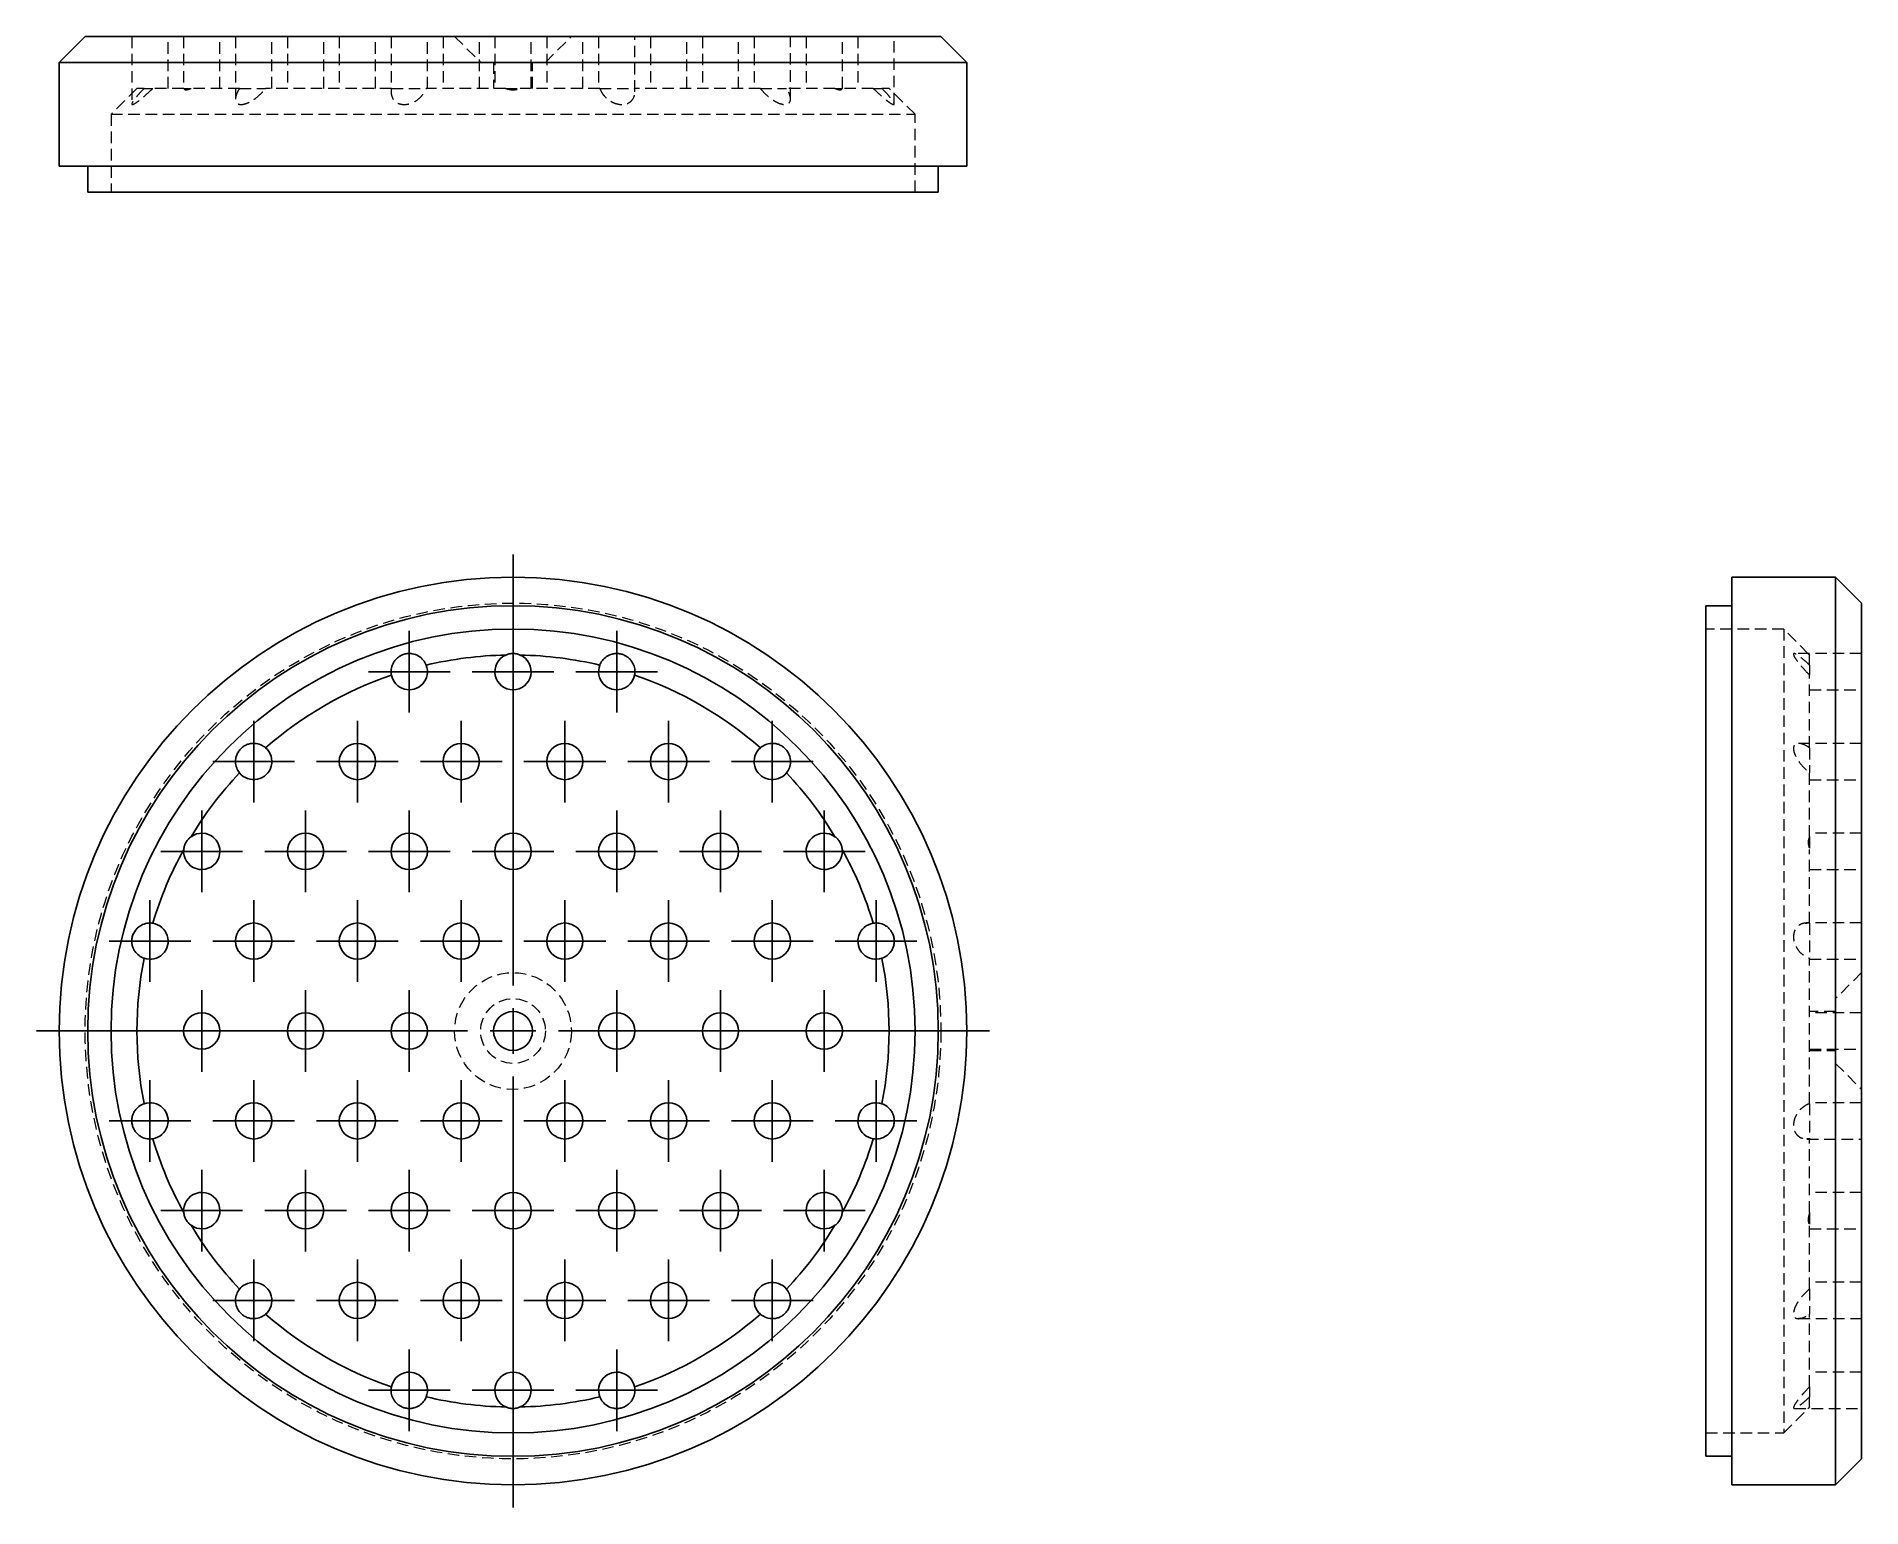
# Model space of a CAD drawing. Header units: millimetres. Extents: x 30 to 232, y 4 to 167.
import ezdxf

# ---------------------------------------------------------------- set-up
doc = ezdxf.new("R2010")
doc.units = ezdxf.units.MM
doc.linetypes.add('HIDDEN', pattern=[1.905, 1.27, -0.635])
doc.layers.add('10', color=7, linetype='Continuous')

# ---------------------------------------------------------------- blocks, each defined once
blk = doc.blocks.new('SW_CENTERMARKSYMBOL_0')
at = {"layer": '10', "color": 0}
for p, q in [((0, 5), (0, 52.5)), ((0, 0), (0, 2.5)), ((-5, 0), (-52.5, 0)), ((0, 0), (-2.5, 0)), ((0, 0), (0, -2.5)), ((0, 0), (2.5, 0)), ((5, 0), (52.5, 0)), ((0, -5), (0, -52.5))]:
    blk.add_line(p, q, dxfattribs=at)
blk = doc.blocks.new('SW_CENTERMARKSYMBOL_1')
at = {"layer": '10', "color": 0}
for p, q in [((0, 2.5), (0, 4.5)), ((0, 0), (0, 2.5)), ((-2.5, 0), (-4.5, 0)), ((0, 0), (-2.5, 0)), ((0, 0), (0, -2.5)), ((0, 0), (2.5, 0)), ((2.5, 0), (4.5, 0)), ((0, -2.5), (0, -4.5))]:
    blk.add_line(p, q, dxfattribs=at)
blk = doc.blocks.new('SW_CENTERMARKSYMBOL_2')
at = {"layer": '10', "color": 0}
for p, q in [((0, 2.5), (0, 4.5)), ((0, 0), (0, 2.5)), ((-2.5, 0), (-4.5, 0)), ((0, 0), (-2.5, 0)), ((0, 0), (0, -2.5)), ((0, 0), (2.5, 0)), ((2.5, 0), (4.5, 0)), ((0, -2.5), (0, -4.5))]:
    blk.add_line(p, q, dxfattribs=at)
blk = doc.blocks.new('SW_CENTERMARKSYMBOL_3')
at = {"layer": '10', "color": 0}
for p, q in [((0, 2.5), (0, 4.5)), ((0, 0), (0, 2.5)), ((-2.5, 0), (-4.5, 0)), ((0, 0), (-2.5, 0)), ((0, 0), (0, -2.5)), ((0, 0), (2.5, 0)), ((2.5, 0), (4.5, 0)), ((0, -2.5), (0, -4.5))]:
    blk.add_line(p, q, dxfattribs=at)
blk = doc.blocks.new('SW_CENTERMARKSYMBOL_4')
at = {"layer": '10', "color": 0}
for p, q in [((0, 2.5), (0, 4.5)), ((0, 0), (0, 2.5)), ((-2.5, 0), (-4.5, 0)), ((0, 0), (-2.5, 0)), ((0, 0), (0, -2.5)), ((0, 0), (2.5, 0)), ((2.5, 0), (4.5, 0)), ((0, -2.5), (0, -4.5))]:
    blk.add_line(p, q, dxfattribs=at)
blk = doc.blocks.new('SW_CENTERMARKSYMBOL_5')
at = {"layer": '10', "color": 0}
for p, q in [((0, 2.5), (0, 4.5)), ((0, 0), (0, 2.5)), ((-2.5, 0), (-4.5, 0)), ((0, 0), (-2.5, 0)), ((0, 0), (0, -2.5)), ((0, 0), (2.5, 0)), ((2.5, 0), (4.5, 0)), ((0, -2.5), (0, -4.5))]:
    blk.add_line(p, q, dxfattribs=at)
blk = doc.blocks.new('SW_CENTERMARKSYMBOL_6')
at = {"layer": '10', "color": 0}
for p, q in [((0, 2.5), (0, 4.5)), ((0, 0), (0, 2.5)), ((-2.5, 0), (-4.5, 0)), ((0, 0), (-2.5, 0)), ((0, 0), (0, -2.5)), ((0, 0), (2.5, 0)), ((2.5, 0), (4.5, 0)), ((0, -2.5), (0, -4.5))]:
    blk.add_line(p, q, dxfattribs=at)
blk = doc.blocks.new('SW_CENTERMARKSYMBOL_7')
at = {"layer": '10', "color": 0}
for p, q in [((0, 2.5), (0, 4.5)), ((0, 0), (0, 2.5)), ((-2.5, 0), (-4.5, 0)), ((0, 0), (-2.5, 0)), ((0, 0), (0, -2.5)), ((0, 0), (2.5, 0)), ((2.5, 0), (4.5, 0)), ((0, -2.5), (0, -4.5))]:
    blk.add_line(p, q, dxfattribs=at)
blk = doc.blocks.new('SW_CENTERMARKSYMBOL_8')
at = {"layer": '10', "color": 0}
for p, q in [((0, 2.5), (0, 4.5)), ((0, 0), (0, 2.5)), ((-2.5, 0), (-4.5, 0)), ((0, 0), (-2.5, 0)), ((0, 0), (0, -2.5)), ((0, 0), (2.5, 0)), ((2.5, 0), (4.5, 0)), ((0, -2.5), (0, -4.5))]:
    blk.add_line(p, q, dxfattribs=at)
blk = doc.blocks.new('SW_CENTERMARKSYMBOL_9')
at = {"layer": '10', "color": 0}
for p, q in [((0, 2.5), (0, 4.5)), ((0, 0), (0, 2.5)), ((-2.5, 0), (-4.5, 0)), ((0, 0), (-2.5, 0)), ((0, 0), (0, -2.5)), ((0, 0), (2.5, 0)), ((2.5, 0), (4.5, 0)), ((0, -2.5), (0, -4.5))]:
    blk.add_line(p, q, dxfattribs=at)
blk = doc.blocks.new('SW_CENTERMARKSYMBOL_10')
at = {"layer": '10', "color": 0}
for p, q in [((0, 2.5), (0, 4.5)), ((0, 0), (0, 2.5)), ((-2.5, 0), (-4.5, 0)), ((0, 0), (-2.5, 0)), ((0, 0), (0, -2.5)), ((0, 0), (2.5, 0)), ((2.5, 0), (4.5, 0)), ((0, -2.5), (0, -4.5))]:
    blk.add_line(p, q, dxfattribs=at)
blk = doc.blocks.new('SW_CENTERMARKSYMBOL_11')
at = {"layer": '10', "color": 0}
for p, q in [((0, 2.5), (0, 4.5)), ((0, 0), (0, 2.5)), ((-2.5, 0), (-4.5, 0)), ((0, 0), (-2.5, 0)), ((0, 0), (0, -2.5)), ((0, 0), (2.5, 0)), ((2.5, 0), (4.5, 0)), ((0, -2.5), (0, -4.5))]:
    blk.add_line(p, q, dxfattribs=at)
blk = doc.blocks.new('SW_CENTERMARKSYMBOL_12')
at = {"layer": '10', "color": 0}
for p, q in [((0, 2.5), (0, 4.5)), ((0, 0), (0, 2.5)), ((-2.5, 0), (-4.5, 0)), ((0, 0), (-2.5, 0)), ((0, 0), (0, -2.5)), ((0, 0), (2.5, 0)), ((2.5, 0), (4.5, 0)), ((0, -2.5), (0, -4.5))]:
    blk.add_line(p, q, dxfattribs=at)
blk = doc.blocks.new('SW_CENTERMARKSYMBOL_13')
at = {"layer": '10', "color": 0}
for p, q in [((0, 2.5), (0, 4.5)), ((0, 0), (0, 2.5)), ((-2.5, 0), (-4.5, 0)), ((0, 0), (-2.5, 0)), ((0, 0), (0, -2.5)), ((0, 0), (2.5, 0)), ((2.5, 0), (4.5, 0)), ((0, -2.5), (0, -4.5))]:
    blk.add_line(p, q, dxfattribs=at)
blk = doc.blocks.new('SW_CENTERMARKSYMBOL_14')
at = {"layer": '10', "color": 0}
for p, q in [((0, 2.5), (0, 4.5)), ((0, 0), (0, 2.5)), ((-2.5, 0), (-4.5, 0)), ((0, 0), (-2.5, 0)), ((0, 0), (0, -2.5)), ((0, 0), (2.5, 0)), ((2.5, 0), (4.5, 0)), ((0, -2.5), (0, -4.5))]:
    blk.add_line(p, q, dxfattribs=at)
blk = doc.blocks.new('SW_CENTERMARKSYMBOL_15')
at = {"layer": '10', "color": 0}
for p, q in [((0, 2.5), (0, 4.5)), ((0, 0), (0, 2.5)), ((-2.5, 0), (-4.5, 0)), ((0, 0), (-2.5, 0)), ((0, 0), (0, -2.5)), ((0, 0), (2.5, 0)), ((2.5, 0), (4.5, 0)), ((0, -2.5), (0, -4.5))]:
    blk.add_line(p, q, dxfattribs=at)
blk = doc.blocks.new('SW_CENTERMARKSYMBOL_16')
at = {"layer": '10', "color": 0}
for p, q in [((0, 2.5), (0, 4.5)), ((0, 0), (0, 2.5)), ((-2.5, 0), (-4.5, 0)), ((0, 0), (-2.5, 0)), ((0, 0), (0, -2.5)), ((0, 0), (2.5, 0)), ((2.5, 0), (4.5, 0)), ((0, -2.5), (0, -4.5))]:
    blk.add_line(p, q, dxfattribs=at)
blk = doc.blocks.new('SW_CENTERMARKSYMBOL_17')
at = {"layer": '10', "color": 0}
for p, q in [((0, 2.5), (0, 4.5)), ((0, 0), (0, 2.5)), ((-2.5, 0), (-4.5, 0)), ((0, 0), (-2.5, 0)), ((0, 0), (0, -2.5)), ((0, 0), (2.5, 0)), ((2.5, 0), (4.5, 0)), ((0, -2.5), (0, -4.5))]:
    blk.add_line(p, q, dxfattribs=at)
blk = doc.blocks.new('SW_CENTERMARKSYMBOL_18')
at = {"layer": '10', "color": 0}
for p, q in [((0, 2.5), (0, 4.5)), ((0, 0), (0, 2.5)), ((-2.5, 0), (-4.5, 0)), ((0, 0), (-2.5, 0)), ((0, 0), (0, -2.5)), ((0, 0), (2.5, 0)), ((2.5, 0), (4.5, 0)), ((0, -2.5), (0, -4.5))]:
    blk.add_line(p, q, dxfattribs=at)
blk = doc.blocks.new('SW_CENTERMARKSYMBOL_19')
at = {"layer": '10', "color": 0}
for p, q in [((0, 2.5), (0, 4.5)), ((0, 0), (0, 2.5)), ((-2.5, 0), (-4.5, 0)), ((0, 0), (-2.5, 0)), ((0, 0), (0, -2.5)), ((0, 0), (2.5, 0)), ((2.5, 0), (4.5, 0)), ((0, -2.5), (0, -4.5))]:
    blk.add_line(p, q, dxfattribs=at)
blk = doc.blocks.new('SW_CENTERMARKSYMBOL_20')
at = {"layer": '10', "color": 0}
for p, q in [((0, 2.5), (0, 4.5)), ((0, 0), (0, 2.5)), ((-2.5, 0), (-4.5, 0)), ((0, 0), (-2.5, 0)), ((0, 0), (0, -2.5)), ((0, 0), (2.5, 0)), ((2.5, 0), (4.5, 0)), ((0, -2.5), (0, -4.5))]:
    blk.add_line(p, q, dxfattribs=at)
blk = doc.blocks.new('SW_CENTERMARKSYMBOL_21')
at = {"layer": '10', "color": 0}
for p, q in [((0, 2.5), (0, 4.5)), ((0, 0), (0, 2.5)), ((-2.5, 0), (-4.5, 0)), ((0, 0), (-2.5, 0)), ((0, 0), (0, -2.5)), ((0, 0), (2.5, 0)), ((2.5, 0), (4.5, 0)), ((0, -2.5), (0, -4.5))]:
    blk.add_line(p, q, dxfattribs=at)
blk = doc.blocks.new('SW_CENTERMARKSYMBOL_22')
at = {"layer": '10', "color": 0}
for p, q in [((0, 2.5), (0, 4.5)), ((0, 0), (0, 2.5)), ((-2.5, 0), (-4.5, 0)), ((0, 0), (-2.5, 0)), ((0, 0), (0, -2.5)), ((0, 0), (2.5, 0)), ((2.5, 0), (4.5, 0)), ((0, -2.5), (0, -4.5))]:
    blk.add_line(p, q, dxfattribs=at)
blk = doc.blocks.new('SW_CENTERMARKSYMBOL_23')
at = {"layer": '10', "color": 0}
for p, q in [((0, 2.5), (0, 4.5)), ((0, 0), (0, 2.5)), ((-2.5, 0), (-4.5, 0)), ((0, 0), (-2.5, 0)), ((0, 0), (0, -2.5)), ((0, 0), (2.5, 0)), ((2.5, 0), (4.5, 0)), ((0, -2.5), (0, -4.5))]:
    blk.add_line(p, q, dxfattribs=at)
blk = doc.blocks.new('SW_CENTERMARKSYMBOL_24')
at = {"layer": '10', "color": 0}
for p, q in [((0, 2.5), (0, 4.5)), ((0, 0), (0, 2.5)), ((-2.5, 0), (-4.5, 0)), ((0, 0), (-2.5, 0)), ((0, 0), (0, -2.5)), ((0, 0), (2.5, 0)), ((2.5, 0), (4.5, 0)), ((0, -2.5), (0, -4.5))]:
    blk.add_line(p, q, dxfattribs=at)
blk = doc.blocks.new('SW_CENTERMARKSYMBOL_25')
at = {"layer": '10', "color": 0}
for p, q in [((0, 2.5), (0, 4.5)), ((0, 0), (0, 2.5)), ((-2.5, 0), (-4.5, 0)), ((0, 0), (-2.5, 0)), ((0, 0), (0, -2.5)), ((0, 0), (2.5, 0)), ((2.5, 0), (4.5, 0)), ((0, -2.5), (0, -4.5))]:
    blk.add_line(p, q, dxfattribs=at)
blk = doc.blocks.new('SW_CENTERMARKSYMBOL_26')
at = {"layer": '10', "color": 0}
for p, q in [((0, 2.5), (0, 4.5)), ((0, 0), (0, 2.5)), ((-2.5, 0), (-4.5, 0)), ((0, 0), (-2.5, 0)), ((0, 0), (0, -2.5)), ((0, 0), (2.5, 0)), ((2.5, 0), (4.5, 0)), ((0, -2.5), (0, -4.5))]:
    blk.add_line(p, q, dxfattribs=at)
blk = doc.blocks.new('SW_CENTERMARKSYMBOL_27')
at = {"layer": '10', "color": 0}
for p, q in [((0, 2.5), (0, 4.5)), ((0, 0), (0, 2.5)), ((-2.5, 0), (-4.5, 0)), ((0, 0), (-2.5, 0)), ((0, 0), (0, -2.5)), ((0, 0), (2.5, 0)), ((2.5, 0), (4.5, 0)), ((0, -2.5), (0, -4.5))]:
    blk.add_line(p, q, dxfattribs=at)
blk = doc.blocks.new('SW_CENTERMARKSYMBOL_28')
at = {"layer": '10', "color": 0}
for p, q in [((0, 2.5), (0, 4.5)), ((0, 0), (0, 2.5)), ((-2.5, 0), (-4.5, 0)), ((0, 0), (-2.5, 0)), ((0, 0), (0, -2.5)), ((0, 0), (2.5, 0)), ((2.5, 0), (4.5, 0)), ((0, -2.5), (0, -4.5))]:
    blk.add_line(p, q, dxfattribs=at)
blk = doc.blocks.new('SW_CENTERMARKSYMBOL_29')
at = {"layer": '10', "color": 0}
for p, q in [((0, 2.5), (0, 4.5)), ((0, 0), (0, 2.5)), ((-2.5, 0), (-4.5, 0)), ((0, 0), (-2.5, 0)), ((0, 0), (0, -2.5)), ((0, 0), (2.5, 0)), ((2.5, 0), (4.5, 0)), ((0, -2.5), (0, -4.5))]:
    blk.add_line(p, q, dxfattribs=at)
blk = doc.blocks.new('SW_CENTERMARKSYMBOL_30')
at = {"layer": '10', "color": 0}
for p, q in [((0, 2.5), (0, 4.5)), ((0, 0), (0, 2.5)), ((-2.5, 0), (-4.5, 0)), ((0, 0), (-2.5, 0)), ((0, 0), (0, -2.5)), ((0, 0), (2.5, 0)), ((2.5, 0), (4.5, 0)), ((0, -2.5), (0, -4.5))]:
    blk.add_line(p, q, dxfattribs=at)
blk = doc.blocks.new('SW_CENTERMARKSYMBOL_31')
at = {"layer": '10', "color": 0}
for p, q in [((0, 2.5), (0, 4.5)), ((0, 0), (0, 2.5)), ((-2.5, 0), (-4.5, 0)), ((0, 0), (-2.5, 0)), ((0, 0), (0, -2.5)), ((0, 0), (2.5, 0)), ((2.5, 0), (4.5, 0)), ((0, -2.5), (0, -4.5))]:
    blk.add_line(p, q, dxfattribs=at)
blk = doc.blocks.new('SW_CENTERMARKSYMBOL_32')
at = {"layer": '10', "color": 0}
for p, q in [((0, 2.5), (0, 4.5)), ((0, 0), (0, 2.5)), ((-2.5, 0), (-4.5, 0)), ((0, 0), (-2.5, 0)), ((0, 0), (0, -2.5)), ((0, 0), (2.5, 0)), ((2.5, 0), (4.5, 0)), ((0, -2.5), (0, -4.5))]:
    blk.add_line(p, q, dxfattribs=at)
blk = doc.blocks.new('SW_CENTERMARKSYMBOL_33')
at = {"layer": '10', "color": 0}
for p, q in [((0, 2.5), (0, 4.5)), ((0, 0), (0, 2.5)), ((-2.5, 0), (-4.5, 0)), ((0, 0), (-2.5, 0)), ((0, 0), (0, -2.5)), ((0, 0), (2.5, 0)), ((2.5, 0), (4.5, 0)), ((0, -2.5), (0, -4.5))]:
    blk.add_line(p, q, dxfattribs=at)
blk = doc.blocks.new('SW_CENTERMARKSYMBOL_34')
at = {"layer": '10', "color": 0}
for p, q in [((0, 2.5), (0, 4.5)), ((0, 0), (0, 2.5)), ((-2.5, 0), (-4.5, 0)), ((0, 0), (-2.5, 0)), ((0, 0), (0, -2.5)), ((0, 0), (2.5, 0)), ((2.5, 0), (4.5, 0)), ((0, -2.5), (0, -4.5))]:
    blk.add_line(p, q, dxfattribs=at)
blk = doc.blocks.new('SW_CENTERMARKSYMBOL_35')
at = {"layer": '10', "color": 0}
for p, q in [((0, 2.5), (0, 4.5)), ((0, 0), (0, 2.5)), ((-2.5, 0), (-4.5, 0)), ((0, 0), (-2.5, 0)), ((0, 0), (0, -2.5)), ((0, 0), (2.5, 0)), ((2.5, 0), (4.5, 0)), ((0, -2.5), (0, -4.5))]:
    blk.add_line(p, q, dxfattribs=at)
blk = doc.blocks.new('SW_CENTERMARKSYMBOL_36')
at = {"layer": '10', "color": 0}
for p, q in [((0, 2.5), (0, 4.5)), ((0, 0), (0, 2.5)), ((-2.5, 0), (-4.5, 0)), ((0, 0), (-2.5, 0)), ((0, 0), (0, -2.5)), ((0, 0), (2.5, 0)), ((2.5, 0), (4.5, 0)), ((0, -2.5), (0, -4.5))]:
    blk.add_line(p, q, dxfattribs=at)
blk = doc.blocks.new('SW_CENTERMARKSYMBOL_37')
at = {"layer": '10', "color": 0}
for p, q in [((0, 2.5), (0, 4.5)), ((0, 0), (0, 2.5)), ((-2.5, 0), (-4.5, 0)), ((0, 0), (-2.5, 0)), ((0, 0), (0, -2.5)), ((0, 0), (2.5, 0)), ((2.5, 0), (4.5, 0)), ((0, -2.5), (0, -4.5))]:
    blk.add_line(p, q, dxfattribs=at)
blk = doc.blocks.new('SW_CENTERMARKSYMBOL_38')
at = {"layer": '10', "color": 0}
for p, q in [((0, 2.5), (0, 4.5)), ((0, 0), (0, 2.5)), ((-2.5, 0), (-4.5, 0)), ((0, 0), (-2.5, 0)), ((0, 0), (0, -2.5)), ((0, 0), (2.5, 0)), ((2.5, 0), (4.5, 0)), ((0, -2.5), (0, -4.5))]:
    blk.add_line(p, q, dxfattribs=at)
blk = doc.blocks.new('SW_CENTERMARKSYMBOL_39')
at = {"layer": '10', "color": 0}
for p, q in [((0, 2.5), (0, 4.5)), ((0, 0), (0, 2.5)), ((-2.5, 0), (-4.5, 0)), ((0, 0), (-2.5, 0)), ((0, 0), (0, -2.5)), ((0, 0), (2.5, 0)), ((2.5, 0), (4.5, 0)), ((0, -2.5), (0, -4.5))]:
    blk.add_line(p, q, dxfattribs=at)
blk = doc.blocks.new('SW_CENTERMARKSYMBOL_40')
at = {"layer": '10', "color": 0}
for p, q in [((0, 2.5), (0, 4.5)), ((0, 0), (0, 2.5)), ((-2.5, 0), (-4.5, 0)), ((0, 0), (-2.5, 0)), ((0, 0), (0, -2.5)), ((0, 0), (2.5, 0)), ((2.5, 0), (4.5, 0)), ((0, -2.5), (0, -4.5))]:
    blk.add_line(p, q, dxfattribs=at)
blk = doc.blocks.new('SW_CENTERMARKSYMBOL_41')
at = {"layer": '10', "color": 0}
for p, q in [((0, 2.5), (0, 4.5)), ((0, 0), (0, 2.5)), ((-2.5, 0), (-4.5, 0)), ((0, 0), (-2.5, 0)), ((0, 0), (0, -2.5)), ((0, 0), (2.5, 0)), ((2.5, 0), (4.5, 0)), ((0, -2.5), (0, -4.5))]:
    blk.add_line(p, q, dxfattribs=at)
blk = doc.blocks.new('SW_CENTERMARKSYMBOL_42')
at = {"layer": '10', "color": 0}
for p, q in [((0, 2.5), (0, 4.5)), ((0, 0), (0, 2.5)), ((-2.5, 0), (-4.5, 0)), ((0, 0), (-2.5, 0)), ((0, 0), (0, -2.5)), ((0, 0), (2.5, 0)), ((2.5, 0), (4.5, 0)), ((0, -2.5), (0, -4.5))]:
    blk.add_line(p, q, dxfattribs=at)
blk = doc.blocks.new('SW_CENTERMARKSYMBOL_43')
at = {"layer": '10', "color": 0}
for p, q in [((0, 2.5), (0, 4.5)), ((0, 0), (0, 2.5)), ((-2.5, 0), (-4.5, 0)), ((0, 0), (-2.5, 0)), ((0, 0), (0, -2.5)), ((0, 0), (2.5, 0)), ((2.5, 0), (4.5, 0)), ((0, -2.5), (0, -4.5))]:
    blk.add_line(p, q, dxfattribs=at)
blk = doc.blocks.new('SW_CENTERMARKSYMBOL_44')
at = {"layer": '10', "color": 0}
for p, q in [((0, 2.5), (0, 4.5)), ((0, 0), (0, 2.5)), ((-2.5, 0), (-4.5, 0)), ((0, 0), (-2.5, 0)), ((0, 0), (0, -2.5)), ((0, 0), (2.5, 0)), ((2.5, 0), (4.5, 0)), ((0, -2.5), (0, -4.5))]:
    blk.add_line(p, q, dxfattribs=at)
blk = doc.blocks.new('SW_CENTERMARKSYMBOL_45')
at = {"layer": '10', "color": 0}
for p, q in [((0, 2.5), (0, 4.5)), ((0, 0), (0, 2.5)), ((-2.5, 0), (-4.5, 0)), ((0, 0), (-2.5, 0)), ((0, 0), (0, -2.5)), ((0, 0), (2.5, 0)), ((2.5, 0), (4.5, 0)), ((0, -2.5), (0, -4.5))]:
    blk.add_line(p, q, dxfattribs=at)
blk = doc.blocks.new('SW_CENTERMARKSYMBOL_46')
at = {"layer": '10', "color": 0}
for p, q in [((0, 2.5), (0, 4.5)), ((0, 0), (0, 2.5)), ((-2.5, 0), (-4.5, 0)), ((0, 0), (-2.5, 0)), ((0, 0), (0, -2.5)), ((0, 0), (2.5, 0)), ((2.5, 0), (4.5, 0)), ((0, -2.5), (0, -4.5))]:
    blk.add_line(p, q, dxfattribs=at)
blk = doc.blocks.new('SW_CENTERMARKSYMBOL_47')
at = {"layer": '10', "color": 0}
for p, q in [((0, 2.5), (0, 4.5)), ((0, 0), (0, 2.5)), ((-2.5, 0), (-4.5, 0)), ((0, 0), (-2.5, 0)), ((0, 0), (0, -2.5)), ((0, 0), (2.5, 0)), ((2.5, 0), (4.5, 0)), ((0, -2.5), (0, -4.5))]:
    blk.add_line(p, q, dxfattribs=at)
blk = doc.blocks.new('SW_CENTERMARKSYMBOL_48')
at = {"layer": '10', "color": 0}
for p, q in [((0, 2.5), (0, 4.5)), ((0, 0), (0, 2.5)), ((-2.5, 0), (-4.5, 0)), ((0, 0), (-2.5, 0)), ((0, 0), (0, -2.5)), ((0, 0), (2.5, 0)), ((2.5, 0), (4.5, 0)), ((0, -2.5), (0, -4.5))]:
    blk.add_line(p, q, dxfattribs=at)
blk = doc.blocks.new('SW_CENTERMARKSYMBOL_49')
at = {"layer": '10', "color": 0}
for p, q in [((0, 2.5), (0, 4.5)), ((0, 0), (0, 2.5)), ((-2.5, 0), (-4.5, 0)), ((0, 0), (-2.5, 0)), ((0, 0), (0, -2.5)), ((0, 0), (2.5, 0)), ((2.5, 0), (4.5, 0)), ((0, -2.5), (0, -4.5))]:
    blk.add_line(p, q, dxfattribs=at)
blk = doc.blocks.new('SW_CENTERMARKSYMBOL_50')
at = {"layer": '10', "color": 0}
for p, q in [((0, 2.5), (0, 4.5)), ((0, 0), (0, 2.5)), ((-2.5, 0), (-4.5, 0)), ((0, 0), (-2.5, 0)), ((0, 0), (0, -2.5)), ((0, 0), (2.5, 0)), ((2.5, 0), (4.5, 0)), ((0, -2.5), (0, -4.5))]:
    blk.add_line(p, q, dxfattribs=at)
blk = doc.blocks.new('SW_CENTERMARKSYMBOL_51')
at = {"layer": '10', "color": 0}
for p, q in [((0, 2.5), (0, 4.5)), ((0, 0), (0, 2.5)), ((-2.5, 0), (-4.5, 0)), ((0, 0), (-2.5, 0)), ((0, 0), (0, -2.5)), ((0, 0), (2.5, 0)), ((2.5, 0), (4.5, 0)), ((0, -2.5), (0, -4.5))]:
    blk.add_line(p, q, dxfattribs=at)
blk = doc.blocks.new('SW_CENTERMARKSYMBOL_52')
at = {"layer": '10', "color": 0}
for p, q in [((0, 2.5), (0, 4.5)), ((0, 0), (0, 2.5)), ((-2.5, 0), (-4.5, 0)), ((0, 0), (-2.5, 0)), ((0, 0), (0, -2.5)), ((0, 0), (2.5, 0)), ((2.5, 0), (4.5, 0)), ((0, -2.5), (0, -4.5))]:
    blk.add_line(p, q, dxfattribs=at)
blk = doc.blocks.new('SW_CENTERMARKSYMBOL_53')
at = {"layer": '10', "color": 0}
for p, q in [((0, 2.5), (0, 4.5)), ((0, 0), (0, 2.5)), ((-2.5, 0), (-4.5, 0)), ((0, 0), (-2.5, 0)), ((0, 0), (0, -2.5)), ((0, 0), (2.5, 0)), ((2.5, 0), (4.5, 0)), ((0, -2.5), (0, -4.5))]:
    blk.add_line(p, q, dxfattribs=at)
blk = doc.blocks.new('SW_CENTERMARKSYMBOL_54')
at = {"layer": '10', "color": 0}
for p, q in [((0, 2.5), (0, 4.5)), ((0, 0), (0, 2.5)), ((-2.5, 0), (-4.5, 0)), ((0, 0), (-2.5, 0)), ((0, 0), (0, -2.5)), ((0, 0), (2.5, 0)), ((2.5, 0), (4.5, 0)), ((0, -2.5), (0, -4.5))]:
    blk.add_line(p, q, dxfattribs=at)

msp = doc.modelspace()

# ---------------------------------------------------------------- linework, layer by layer
at = {"color": 7, "linetype": 'Continuous', "lineweight": 25}
for p, q in [((35.86, 166.57), (33, 163.71)), ((35.86, 166.57), (130.14, 166.57)), ((133, 163.71), (130.14, 166.57)), ((33, 163.71), (33, 152.29)), ((133, 163.71), (33, 163.71)), ((133, 152.29), (133, 163.71)), ((133, 152.29), (33, 152.29)), ((36.14, 152.29), (36.14, 149.43)), ((129.86, 149.43), (129.86, 152.29)), ((129.86, 149.43), (36.14, 149.43)), ((228.71, 107), (217.29, 107)), ((217.29, 57), (217.29, 107)), ((231.57, 104.14), (228.71, 107)), ((228.71, 57), (228.71, 107)), ((217.29, 103.86), (214.43, 103.86)), ((214.43, 57), (214.43, 103.86)), ((231.57, 104.14), (231.57, 57)), ((214.43, 10.14), (214.43, 57)), ((217.29, 7), (217.29, 57)), ((228.71, 7), (228.71, 57)), ((231.57, 57), (231.57, 9.86)), ((214.43, 10.14), (217.29, 10.14)), ((228.71, 7), (231.57, 9.86)), ((217.29, 7), (228.71, 7))]:
    msp.add_line(p, q, dxfattribs=at)
at = {"color": 7, "linetype": 'HIDDEN', "lineweight": 18}
for p, q in [((41, 166.57), (41, 159.08)), ((45, 160.86), (45, 166.57)), ((46.71, 166.57), (46.71, 160.86)), ((50.71, 160.86), (50.71, 166.57)), ((52.43, 166.57), (52.43, 159.67)), ((56.43, 160.86), (56.43, 166.57)), ((58.14, 166.57), (58.14, 160.86)), ((62.14, 160.86), (62.14, 166.57)), ((63.86, 166.57), (63.86, 160.86)), ((67.86, 160.86), (67.86, 166.57)), ((69.57, 166.57), (69.57, 160.48)), ((73.57, 160.86), (73.57, 166.57)), ((75.29, 166.57), (75.29, 160.86)), ((76.57, 166.57), (79.43, 163.71)), ((79.29, 160.86), (79.29, 166.57)), ((81, 166.57), (81, 160.86)), ((85, 160.86), (85, 166.57)), ((86.57, 163.71), (89.43, 166.57)), ((86.71, 166.57), (86.71, 160.86)), ((90.71, 160.86), (90.71, 166.57)), ((92.43, 166.57), (92.43, 160.86)), ((96.43, 160.48), (96.43, 166.57)), ((98.14, 166.57), (98.14, 160.86)), ((102.14, 160.86), (102.14, 166.57)), ((103.86, 166.57), (103.86, 160.86)), ((107.86, 160.86), (107.86, 166.57)), ((109.57, 166.57), (109.57, 160.86)), ((113.57, 159.67), (113.57, 166.57)), ((115.29, 166.57), (115.29, 160.86)), ((119.29, 160.86), (119.29, 166.57)), ((121, 166.57), (121, 160.86)), ((125, 159.08), (125, 166.57)), ((80.86, 163.71), (80.86, 160.86)), ((85.14, 160.86), (85.14, 163.71)), ((41.57, 160.86), (38.71, 158)), ((42.35, 160.86), (41.57, 160.86)), ((42.35, 160.86), (43.31, 160.86)), ((46.73, 160.86), (43.31, 160.86)), ((46.73, 160.86), (47.51, 160.86)), ((52.87, 160.86), (47.53, 160.86)), ((52.87, 160.86), (55.74, 160.86)), ((69.61, 160.86), (55.74, 160.86)), ((69.61, 160.86), (73.44, 160.86)), ((82.2, 160.86), (73.44, 160.86)), ((82.18, 160.86), (83.81, 160.86)), ((92.56, 160.86), (83.8, 160.86)), ((92.56, 160.86), (96.39, 160.86)), ((110.26, 160.86), (96.39, 160.86)), ((110.24, 160.86), (113.13, 160.86)), ((118.47, 160.86), (113.13, 160.86)), ((118.47, 160.86), (119.27, 160.86)), ((122.69, 160.86), (119.27, 160.86)), ((122.69, 160.86), (123.65, 160.86)), ((124.43, 160.86), (123.65, 160.86)), ((127.29, 158), (124.43, 160.86)), ((38.71, 158), (127.29, 158)), ((38.71, 158), (38.71, 149.43)), ((127.29, 149.43), (127.29, 158)), ((223, 101.29), (214.43, 101.29)), ((223, 101.29), (223, 57)), ((225.71, 98.57), (223, 101.29)), ((224.17, 98.59), (224.16, 98.59)), ((231.57, 98.59), (224.17, 98.59)), ((225.86, 97.31), (225.86, 98.42)), ((225.86, 97.31), (225.86, 96.2)), ((225.86, 88.2), (225.86, 96.2)), ((225.86, 94.59), (231.57, 94.59)), ((231.57, 88.69), (224.63, 88.69)), ((225.86, 88.2), (225.86, 85.44)), ((225.86, 78.41), (225.86, 85.44)), ((225.86, 84.69), (231.57, 84.69)), ((231.57, 78.79), (225.86, 78.79)), ((225.86, 78.42), (225.86, 77.01)), ((225.86, 68.87), (225.86, 77.01)), ((225.86, 74.79), (231.57, 74.79)), ((225.35, 68.88), (225.56, 68.88)), ((231.57, 68.9), (225.56, 68.9)), ((225.86, 68.87), (225.86, 65.01)), ((225.86, 48.99), (225.86, 65.01)), ((225.86, 64.9), (231.57, 64.9)), ((231.57, 63.43), (228.71, 60.57)), ((228.71, 59.14), (225.86, 59.14)), ((231.57, 59), (225.86, 59)), ((223, 57), (223, 12.71)), ((225.86, 55), (231.57, 55)), ((225.86, 54.86), (228.71, 54.86)), ((228.71, 53.43), (231.57, 50.57)), ((231.57, 49.1), (225.86, 49.1)), ((225.86, 48.99), (225.86, 45.13)), ((225.86, 45.13), (225.56, 45.11)), ((225.56, 45.1), (231.57, 45.1)), ((225.56, 45.1), (225.56, 45.1)), ((225.86, 36.99), (225.86, 45.13)), ((231.57, 39.21), (225.86, 39.21)), ((225.86, 36.99), (225.86, 35.59)), ((225.86, 28.56), (225.86, 35.59)), ((225.86, 35.21), (231.57, 35.21)), ((231.57, 29.31), (225.86, 29.31)), ((225.86, 28.59), (225.86, 25.8)), ((224.86, 25.36), (224.63, 25.33)), ((224.63, 25.31), (231.57, 25.31)), ((224.63, 25.31), (224.63, 25.31)), ((225.86, 17.8), (225.86, 25.8)), ((231.57, 19.41), (225.86, 19.41)), ((225.86, 17.8), (225.86, 16.69)), ((225.86, 15.58), (225.86, 16.69)), ((223, 12.71), (225.71, 15.43)), ((224.16, 15.41), (231.57, 15.41)), ((214.43, 12.71), (223, 12.71))]:
    msp.add_line(p, q, dxfattribs=at)
at = {"color": 7, "linetype": 'Continuous', "lineweight": 25}
for centre, radius in [((83, 57), 50), ((83, 57), 46.86), ((83, 57), 44.29), ((65.86, 86.69), 2), ((77.29, 86.69), 2), ((88.71, 86.69), 2), ((100.14, 86.69), 2), ((60.14, 76.79), 2), ((71.57, 76.79), 2), ((83, 76.79), 2), ((94.43, 76.79), 2), ((105.86, 76.79), 2), ((54.43, 66.9), 2), ((65.86, 66.9), 2), ((77.29, 66.9), 2), ((88.71, 66.9), 2), ((100.14, 66.9), 2), ((111.57, 66.9), 2), ((48.71, 57), 2), ((60.14, 57), 2), ((71.57, 57), 2), ((83, 57), 2.14), ((94.43, 57), 2), ((105.86, 57), 2), ((117.29, 57), 2), ((54.43, 47.1), 2), ((65.86, 47.1), 2), ((77.29, 47.1), 2), ((88.71, 47.1), 2), ((100.14, 47.1), 2), ((111.57, 47.1), 2), ((60.14, 37.21), 2), ((71.57, 37.21), 2), ((83, 37.21), 2), ((94.43, 37.21), 2), ((105.86, 37.21), 2), ((65.86, 27.31), 2), ((77.29, 27.31), 2), ((88.71, 27.31), 2), ((100.14, 27.31), 2)]:
    msp.add_circle(centre, radius, dxfattribs=at)
at = {"color": 7, "linetype": 'HIDDEN', "lineweight": 18}
for radius in [47.14, 6.43, 3.57]:
    msp.add_circle((83, 57), radius, dxfattribs=at)
at = {"color": 7, "linetype": 'Continuous', "lineweight": 25}
for centre, radius, start, end in [((71.57, 96.59), 2, 191.1015, 21.1028), ((83, 57), 41.43, 91.1128, 103.3456), ((83, 96.59), 2, 113.7214, 66.2786), ((83, 57), 41.43, 76.6544, 88.8872), ((94.43, 96.59), 2, 158.8972, 348.8985), ((83, 57), 41.43, 108.8587, 131.1413), ((83, 57), 41.43, 48.8587, 71.1413), ((54.43, 86.69), 2, 218.8972, 48.8985), ((111.57, 86.69), 2, 131.1015, 321.1028), ((83, 57), 41.43, 136.6544, 148.8872), ((83, 57), 41.43, 31.1128, 43.3456), ((48.71, 76.79), 2, 173.7214, 126.2786), ((117.29, 76.79), 2, 53.7214, 6.2786), ((83, 57), 41.43, 151.1128, 163.3456), ((83, 57), 41.43, 16.6544, 28.8872), ((43, 66.9), 2, 251.1015, 81.1028), ((123, 66.9), 2, 98.8972, 288.8985), ((83, 57), 41.43, 168.8587, 191.1413), ((83, 57), 41.43, 348.8587, 11.1413), ((43, 47.1), 2, 278.8972, 108.8985), ((123, 47.1), 2, 71.1015, 261.1028), ((83, 57), 41.43, 196.6544, 208.8872), ((83, 57), 41.43, 331.1128, 343.3456), ((48.71, 37.21), 2, 233.7214, 186.2786), ((117.29, 37.21), 2, 353.7214, 306.2786), ((83, 57), 41.43, 211.1128, 223.3456), ((83, 57), 41.43, 316.6544, 328.8872), ((54.43, 27.31), 2, 311.1015, 141.1028), ((111.57, 27.31), 2, 38.8972, 228.8985), ((83, 57), 41.43, 228.8587, 251.1413), ((83, 57), 41.43, 288.8587, 311.1413), ((71.57, 17.41), 2, 338.8972, 168.8985), ((83, 17.41), 2, 293.7214, 246.2786), ((94.43, 17.41), 2, 11.1015, 201.1028), ((83, 57), 41.43, 256.6544, 268.8872), ((83, 57), 41.43, 271.1128, 283.3456)]:
    msp.add_arc(centre, radius, start, end, dxfattribs=at)
at = {"color": 7, "linetype": 'HIDDEN', "lineweight": 18}
for points, knots in [([(42.35, 160.86), (42.15, 160.65), (41.97, 160.45), (41.62, 160.05), (41.46, 159.86), (41.26, 159.61), (41.2, 159.52), (41.1, 159.38), (41.06, 159.31), (41.01, 159.2), (41, 159.16), (41, 159.1), (41.02, 159.08), (41.13, 159.08), (41.27, 159.14), (41.52, 159.31), (41.62, 159.38), (41.82, 159.52), (41.92, 159.6), (42.24, 159.86), (42.45, 160.05), (42.89, 160.44), (43.1, 160.65), (43.31, 160.86)], [0, 0, 0, 0, 0.125, 0.125, 0.25, 0.25, 0.3125, 0.3125, 0.375, 0.375, 0.4375, 0.4375, 0.5, 0.5, 0.625, 0.625, 0.6875, 0.6875, 0.75, 0.75, 0.875, 0.875, 1, 1, 1, 1]), ([(46.73, 160.86), (46.74, 160.81), (46.77, 160.77), (46.85, 160.71), (46.91, 160.7), (47.05, 160.7), (47.14, 160.71), (47.32, 160.77), (47.42, 160.81), (47.53, 160.86)], [0, 0, 0, 0, 0.25, 0.25, 0.5, 0.5, 0.75, 0.75, 1, 1, 1, 1]), ([(52.87, 160.86), (52.74, 160.65), (52.63, 160.45), (52.48, 160.05), (52.43, 159.86), (52.43, 159.6), (52.44, 159.52), (52.48, 159.38), (52.52, 159.31), (52.61, 159.2), (52.68, 159.16), (52.84, 159.1), (52.93, 159.08), (53.15, 159.08), (53.27, 159.1), (53.51, 159.16), (53.64, 159.2), (53.9, 159.31), (54.03, 159.38), (54.29, 159.52), (54.41, 159.6), (54.78, 159.86), (55, 160.05), (55.4, 160.44), (55.58, 160.65), (55.74, 160.86)], [0, 0, 0, 0, 0.125, 0.125, 0.25, 0.25, 0.3125, 0.3125, 0.375, 0.375, 0.4375, 0.4375, 0.5, 0.5, 0.5625, 0.5625, 0.625, 0.625, 0.6875, 0.6875, 0.75, 0.75, 0.875, 0.875, 1, 1, 1, 1]), ([(69.61, 160.86), (69.57, 160.65), (69.56, 160.44), (69.6, 160.15), (69.62, 160.05), (69.69, 159.86), (69.73, 159.77), (69.84, 159.6), (69.91, 159.52), (70.07, 159.38), (70.16, 159.31), (70.37, 159.2), (70.48, 159.16), (70.74, 159.1), (70.87, 159.08), (71.16, 159.08), (71.3, 159.09), (71.59, 159.16), (71.74, 159.2), (72.15, 159.37), (72.39, 159.52), (72.8, 159.86), (72.97, 160.05), (73.26, 160.44), (73.36, 160.65), (73.44, 160.86)], [0, 0, 0, 0, 0.125, 0.125, 0.1875, 0.1875, 0.25, 0.25, 0.3125, 0.3125, 0.375, 0.375, 0.4375, 0.4375, 0.5, 0.5, 0.5625, 0.5625, 0.625, 0.625, 0.75, 0.75, 0.875, 0.875, 1, 1, 1, 1]), ([(82.2, 160.86), (82.32, 160.81), (82.45, 160.77), (82.72, 160.71), (82.86, 160.7), (83.14, 160.7), (83.28, 160.71), (83.55, 160.77), (83.68, 160.81), (83.8, 160.86)], [0, 0, 0, 0, 0.25, 0.25, 0.5, 0.5, 0.75, 0.75, 1, 1, 1, 1]), ([(92.56, 160.86), (92.63, 160.66), (92.73, 160.48), (92.97, 160.11), (93.13, 159.93), (93.49, 159.61), (93.7, 159.46), (94.06, 159.28), (94.19, 159.23), (94.45, 159.15), (94.58, 159.12), (94.85, 159.08), (94.98, 159.07), (95.24, 159.09), (95.36, 159.11), (95.59, 159.18), (95.69, 159.23), (95.88, 159.34), (95.96, 159.4), (96.17, 159.61), (96.27, 159.77), (96.4, 160.11), (96.43, 160.29), (96.43, 160.48)], [0, 0, 0, 0, 0.125, 0.125, 0.25, 0.25, 0.375, 0.375, 0.4375, 0.4375, 0.5, 0.5, 0.5625, 0.5625, 0.625, 0.625, 0.6875, 0.6875, 0.75, 0.75, 0.875, 0.875, 1, 1, 1, 1]), ([(110.26, 160.86), (110.42, 160.65), (110.59, 160.45), (111, 160.05), (111.22, 159.86), (111.58, 159.61), (111.71, 159.53), (111.96, 159.38), (112.09, 159.31), (112.35, 159.2), (112.48, 159.16), (112.73, 159.1), (112.85, 159.08), (113.06, 159.08), (113.16, 159.09), (113.32, 159.15), (113.38, 159.2), (113.53, 159.36), (113.57, 159.52), (113.57, 159.86), (113.52, 160.05), (113.37, 160.44), (113.26, 160.65), (113.13, 160.86)], [0, 0, 0, 0, 0.125, 0.125, 0.25, 0.25, 0.3125, 0.3125, 0.375, 0.375, 0.4375, 0.4375, 0.5, 0.5, 0.5625, 0.5625, 0.625, 0.625, 0.75, 0.75, 0.875, 0.875, 1, 1, 1, 1]), ([(118.47, 160.86), (118.58, 160.81), (118.68, 160.77), (118.86, 160.71), (118.95, 160.7), (119.09, 160.7), (119.15, 160.71), (119.23, 160.77), (119.26, 160.81), (119.27, 160.86)], [0, 0, 0, 0, 0.25, 0.25, 0.5, 0.5, 0.75, 0.75, 1, 1, 1, 1]), ([(122.69, 160.86), (122.9, 160.65), (123.11, 160.45), (123.54, 160.05), (123.76, 159.86), (124.08, 159.61), (124.18, 159.52), (124.38, 159.38), (124.47, 159.31), (124.64, 159.2), (124.72, 159.16), (124.85, 159.1), (124.9, 159.08), (124.98, 159.08), (125, 159.09), (125, 159.16), (124.99, 159.2), (124.94, 159.31), (124.9, 159.38), (124.8, 159.52), (124.74, 159.6), (124.54, 159.86), (124.39, 160.05), (124.04, 160.44), (123.85, 160.65), (123.65, 160.86)], [0, 0, 0, 0, 0.125, 0.125, 0.25, 0.25, 0.3125, 0.3125, 0.375, 0.375, 0.4375, 0.4375, 0.5, 0.5, 0.5625, 0.5625, 0.625, 0.625, 0.6875, 0.6875, 0.75, 0.75, 0.875, 0.875, 1, 1, 1, 1]), ([(225.86, 97.31), (225.66, 97.49), (225.48, 97.66), (225.11, 97.98), (224.93, 98.12), (224.61, 98.37), (224.46, 98.47), (224.28, 98.56), (224.23, 98.58), (224.15, 98.59), (224.12, 98.59), (224.08, 98.55), (224.07, 98.52), (224.09, 98.42), (224.11, 98.36), (224.18, 98.22), (224.23, 98.14), (224.34, 97.97), (224.4, 97.88), (224.61, 97.6), (224.77, 97.4), (225.11, 96.99), (225.29, 96.79), (225.48, 96.59)], [0, 0, 0, 0, 0.125, 0.125, 0.25, 0.25, 0.375, 0.375, 0.4375, 0.4375, 0.5, 0.5, 0.5625, 0.5625, 0.625, 0.625, 0.6875, 0.6875, 0.75, 0.75, 0.875, 0.875, 1, 1, 1, 1]), ([(224.12, 98.57), (224.12, 98.58), (224.13, 98.59), (224.15, 98.59), (224.16, 98.58)], [0, 0, 0, 0, 0.5123793, 1, 1, 1, 1]), ([(225.71, 98.57), (225.71, 98.58), (225.69, 98.59), (225.76, 98.52), (225.84, 98.44), (225.86, 98.42)], [0, 0, 0, 0, 0.222409, 0.802062, 1, 1, 1, 1]), ([(225.86, 88.2), (225.65, 88.34), (225.45, 88.45), (225.05, 88.62), (224.86, 88.68), (224.61, 88.7), (224.53, 88.69), (224.38, 88.66), (224.31, 88.63), (224.2, 88.54), (224.16, 88.48), (224.1, 88.33), (224.08, 88.24), (224.08, 88.04), (224.09, 87.92), (224.15, 87.68), (224.2, 87.55), (224.36, 87.17), (224.52, 86.91), (224.86, 86.42), (225.05, 86.2), (225.44, 85.79), (225.65, 85.6), (225.86, 85.44)], [0, 0, 0, 0, 0.125, 0.125, 0.25, 0.25, 0.3125, 0.3125, 0.375, 0.375, 0.4375, 0.4375, 0.5, 0.5, 0.5625, 0.5625, 0.625, 0.625, 0.75, 0.75, 0.875, 0.875, 1, 1, 1, 1]), ([(225.86, 78.41), (225.81, 78.33), (225.77, 78.24), (225.71, 78.03), (225.7, 77.92), (225.7, 77.67), (225.71, 77.54), (225.77, 77.28), (225.81, 77.15), (225.86, 77.01)], [0, 0, 0, 0, 0.25, 0.25, 0.5, 0.5, 0.75, 0.75, 1, 1, 1, 1]), ([(225.86, 68.87), (225.65, 68.91), (225.45, 68.91), (225.05, 68.84), (224.86, 68.76), (224.61, 68.59), (224.52, 68.52), (224.38, 68.35), (224.31, 68.26), (224.2, 68.04), (224.16, 67.92), (224.1, 67.67), (224.08, 67.52), (224.08, 67.24), (224.09, 67.09), (224.16, 66.8), (224.2, 66.66), (224.31, 66.39), (224.38, 66.26), (224.52, 66.02), (224.6, 65.91), (224.86, 65.6), (225.05, 65.44), (225.44, 65.17), (225.65, 65.07), (225.86, 65.01)], [0, 0, 0, 0, 0.125, 0.125, 0.25, 0.25, 0.3125, 0.3125, 0.375, 0.375, 0.4375, 0.4375, 0.5, 0.5, 0.5625, 0.5625, 0.625, 0.625, 0.6875, 0.6875, 0.75, 0.75, 0.875, 0.875, 1, 1, 1, 1]), ([(225.86, 48.99), (225.65, 48.93), (225.45, 48.83), (225.05, 48.56), (224.86, 48.4), (224.61, 48.09), (224.52, 47.98), (224.38, 47.75), (224.31, 47.62), (224.2, 47.35), (224.16, 47.21), (224.1, 46.91), (224.08, 46.77), (224.08, 46.33), (224.14, 46.07), (224.31, 45.75), (224.38, 45.65), (224.52, 45.49), (224.6, 45.42), (224.86, 45.24), (225.05, 45.17), (225.44, 45.09), (225.65, 45.09), (225.86, 45.13)], [0, 0, 0, 0, 0.125, 0.125, 0.25, 0.25, 0.3125, 0.3125, 0.375, 0.375, 0.4375, 0.4375, 0.5, 0.5, 0.625, 0.625, 0.6875, 0.6875, 0.75, 0.75, 0.875, 0.875, 1, 1, 1, 1]), ([(225.86, 36.99), (225.81, 36.85), (225.77, 36.72), (225.71, 36.46), (225.7, 36.33), (225.7, 36.08), (225.71, 35.97), (225.77, 35.76), (225.81, 35.67), (225.86, 35.59)], [0, 0, 0, 0, 0.25, 0.25, 0.5, 0.5, 0.75, 0.75, 1, 1, 1, 1]), ([(225.86, 28.56), (225.65, 28.4), (225.45, 28.22), (225.05, 27.81), (224.86, 27.58), (224.6, 27.22), (224.52, 27.09), (224.38, 26.84), (224.31, 26.71), (224.2, 26.45), (224.16, 26.33), (224.1, 26.08), (224.08, 25.97), (224.08, 25.77), (224.1, 25.67), (224.16, 25.52), (224.2, 25.46), (224.31, 25.37), (224.38, 25.34), (224.52, 25.31), (224.6, 25.3), (224.86, 25.32), (225.05, 25.38), (225.44, 25.55), (225.65, 25.66), (225.86, 25.8)], [0, 0, 0, 0, 0.125, 0.125, 0.25, 0.25, 0.3125, 0.3125, 0.375, 0.375, 0.4375, 0.4375, 0.5, 0.5, 0.5625, 0.5625, 0.625, 0.625, 0.6875, 0.6875, 0.75, 0.75, 0.875, 0.875, 1, 1, 1, 1]), ([(225.86, 17.8), (225.65, 17.59), (225.44, 17.37), (225.15, 17.05), (225.05, 16.94), (224.86, 16.72), (224.77, 16.61), (224.6, 16.39), (224.52, 16.29), (224.38, 16.09), (224.31, 15.99), (224.2, 15.81), (224.16, 15.73), (224.1, 15.59), (224.08, 15.53), (224.08, 15.45), (224.09, 15.42), (224.16, 15.41), (224.2, 15.41), (224.37, 15.47), (224.52, 15.57), (224.86, 15.82), (225.05, 15.97), (225.44, 16.31), (225.65, 16.49), (225.86, 16.69)], [0, 0, 0, 0, 0.125, 0.125, 0.1875, 0.1875, 0.25, 0.25, 0.3125, 0.3125, 0.375, 0.375, 0.4375, 0.4375, 0.5, 0.5, 0.5625, 0.5625, 0.625, 0.625, 0.75, 0.75, 0.875, 0.875, 1, 1, 1, 1]), ([(225.86, 15.58), (225.8, 15.52), (225.71, 15.42), (225.71, 15.42), (225.71, 15.43)], [0, 0, 0, 0, 0.6103948, 1, 1, 1, 1])]:
    msp.add_open_spline(points, degree=3, knots=knots, dxfattribs=at)
for points in [[(96.43, 160.48), (96.43, 160.6), (96.42, 160.73), (96.39, 160.86)], [(225.48, 96.59), (225.6, 96.46), (225.73, 96.33), (225.86, 96.2)]]:
    msp.add_open_spline(points, degree=3, dxfattribs=at)
at = {"color": 7, "linetype": 'Continuous', "lineweight": 25}
for points, knots in [([(69.61, 96.2), (69.57, 96.41), (69.56, 96.63), (69.6, 96.95), (69.62, 97.06), (69.69, 97.28), (69.73, 97.39), (69.84, 97.61), (69.91, 97.71), (70.07, 97.91), (70.16, 98.01), (70.37, 98.19), (70.48, 98.27), (70.74, 98.41), (70.87, 98.47), (71.16, 98.55), (71.3, 98.58), (71.59, 98.59), (71.74, 98.59), (72.15, 98.53), (72.39, 98.43), (72.8, 98.18), (72.97, 98.03), (73.26, 97.69), (73.36, 97.51), (73.44, 97.31)], [0, 0, 0, 0, 0.125, 0.125, 0.1875, 0.1875, 0.25, 0.25, 0.3125, 0.3125, 0.375, 0.375, 0.4375, 0.4375, 0.5, 0.5, 0.5625, 0.5625, 0.625, 0.625, 0.75, 0.75, 0.875, 0.875, 1, 1, 1, 1]), ([(82.2, 98.42), (82.32, 98.47), (82.45, 98.52), (82.72, 98.57), (82.86, 98.59), (83.14, 98.59), (83.28, 98.57), (83.55, 98.52), (83.68, 98.47), (83.8, 98.42)], [0, 0, 0, 0, 0.25, 0.25, 0.5, 0.5, 0.75, 0.75, 1, 1, 1, 1]), ([(92.56, 97.31), (92.63, 97.49), (92.73, 97.66), (92.97, 97.98), (93.13, 98.12), (93.49, 98.37), (93.7, 98.47), (94.06, 98.56), (94.19, 98.58), (94.45, 98.59), (94.58, 98.59), (94.85, 98.55), (94.98, 98.52), (95.24, 98.42), (95.36, 98.36), (95.59, 98.22), (95.69, 98.14), (95.88, 97.97), (95.96, 97.88), (96.17, 97.6), (96.27, 97.4), (96.4, 96.99), (96.43, 96.79), (96.43, 96.59)], [0, 0, 0, 0, 0.125, 0.125, 0.25, 0.25, 0.375, 0.375, 0.4375, 0.4375, 0.5, 0.5, 0.5625, 0.5625, 0.625, 0.625, 0.6875, 0.6875, 0.75, 0.75, 0.875, 0.875, 1, 1, 1, 1]), ([(52.87, 85.44), (52.74, 85.6), (52.63, 85.78), (52.48, 86.19), (52.43, 86.42), (52.43, 86.78), (52.44, 86.91), (52.48, 87.16), (52.52, 87.29), (52.61, 87.55), (52.68, 87.67), (52.84, 87.92), (52.93, 88.03), (53.15, 88.23), (53.27, 88.33), (53.51, 88.48), (53.64, 88.54), (53.9, 88.63), (54.03, 88.66), (54.29, 88.69), (54.41, 88.7), (54.78, 88.68), (55, 88.62), (55.4, 88.45), (55.58, 88.34), (55.74, 88.2)], [0, 0, 0, 0, 0.125, 0.125, 0.25, 0.25, 0.3125, 0.3125, 0.375, 0.375, 0.4375, 0.4375, 0.5, 0.5, 0.5625, 0.5625, 0.625, 0.625, 0.6875, 0.6875, 0.75, 0.75, 0.875, 0.875, 1, 1, 1, 1]), ([(110.26, 88.2), (110.42, 88.34), (110.59, 88.45), (111, 88.62), (111.22, 88.68), (111.58, 88.7), (111.71, 88.69), (111.96, 88.66), (112.09, 88.63), (112.35, 88.54), (112.48, 88.48), (112.73, 88.33), (112.85, 88.24), (113.06, 88.04), (113.16, 87.92), (113.32, 87.68), (113.38, 87.55), (113.53, 87.17), (113.57, 86.91), (113.57, 86.42), (113.52, 86.2), (113.37, 85.79), (113.26, 85.6), (113.13, 85.44)], [0, 0, 0, 0, 0.125, 0.125, 0.25, 0.25, 0.3125, 0.3125, 0.375, 0.375, 0.4375, 0.4375, 0.5, 0.5, 0.5625, 0.5625, 0.625, 0.625, 0.75, 0.75, 0.875, 0.875, 1, 1, 1, 1]), ([(46.73, 77.01), (46.74, 77.15), (46.77, 77.28), (46.85, 77.54), (46.91, 77.67), (47.05, 77.92), (47.14, 78.03), (47.32, 78.24), (47.42, 78.33), (47.53, 78.41)], [0, 0, 0, 0, 0.25, 0.25, 0.5, 0.5, 0.75, 0.75, 1, 1, 1, 1]), ([(118.47, 78.41), (118.58, 78.33), (118.68, 78.24), (118.86, 78.03), (118.95, 77.92), (119.09, 77.67), (119.15, 77.54), (119.23, 77.28), (119.26, 77.15), (119.27, 77.01)], [0, 0, 0, 0, 0.25, 0.25, 0.5, 0.5, 0.75, 0.75, 1, 1, 1, 1]), ([(42.35, 65.01), (42.15, 65.07), (41.97, 65.17), (41.62, 65.44), (41.46, 65.6), (41.26, 65.91), (41.2, 66.02), (41.1, 66.25), (41.06, 66.38), (41.01, 66.65), (41, 66.79), (41, 67.09), (41.02, 67.23), (41.13, 67.67), (41.27, 67.93), (41.52, 68.25), (41.62, 68.35), (41.82, 68.51), (41.92, 68.58), (42.24, 68.76), (42.45, 68.83), (42.89, 68.91), (43.1, 68.91), (43.31, 68.87)], [0, 0, 0, 0, 0.125, 0.125, 0.25, 0.25, 0.3125, 0.3125, 0.375, 0.375, 0.4375, 0.4375, 0.5, 0.5, 0.625, 0.625, 0.6875, 0.6875, 0.75, 0.75, 0.875, 0.875, 1, 1, 1, 1]), ([(122.69, 68.87), (122.9, 68.91), (123.11, 68.91), (123.54, 68.84), (123.76, 68.76), (124.08, 68.59), (124.18, 68.52), (124.38, 68.35), (124.47, 68.26), (124.64, 68.04), (124.72, 67.92), (124.85, 67.67), (124.9, 67.52), (124.98, 67.24), (125, 67.09), (125, 66.8), (124.99, 66.66), (124.94, 66.39), (124.9, 66.26), (124.8, 66.02), (124.74, 65.91), (124.54, 65.6), (124.39, 65.44), (124.04, 65.17), (123.85, 65.07), (123.65, 65.01)], [0, 0, 0, 0, 0.125, 0.125, 0.25, 0.25, 0.3125, 0.3125, 0.375, 0.375, 0.4375, 0.4375, 0.5, 0.5, 0.5625, 0.5625, 0.625, 0.625, 0.6875, 0.6875, 0.75, 0.75, 0.875, 0.875, 1, 1, 1, 1]), ([(43.31, 45.13), (43.1, 45.09), (42.89, 45.09), (42.46, 45.16), (42.24, 45.24), (41.92, 45.41), (41.82, 45.48), (41.62, 45.65), (41.53, 45.74), (41.36, 45.96), (41.28, 46.08), (41.15, 46.33), (41.1, 46.48), (41.02, 46.76), (41, 46.91), (41, 47.2), (41.01, 47.34), (41.06, 47.61), (41.1, 47.74), (41.2, 47.98), (41.26, 48.09), (41.46, 48.4), (41.61, 48.56), (41.96, 48.83), (42.15, 48.93), (42.35, 48.99)], [0, 0, 0, 0, 0.125, 0.125, 0.25, 0.25, 0.3125, 0.3125, 0.375, 0.375, 0.4375, 0.4375, 0.5, 0.5, 0.5625, 0.5625, 0.625, 0.625, 0.6875, 0.6875, 0.75, 0.75, 0.875, 0.875, 1, 1, 1, 1]), ([(123.65, 48.99), (123.85, 48.93), (124.03, 48.83), (124.38, 48.56), (124.54, 48.4), (124.74, 48.09), (124.8, 47.98), (124.9, 47.75), (124.94, 47.62), (124.99, 47.35), (125, 47.21), (125, 46.91), (124.98, 46.77), (124.87, 46.33), (124.73, 46.07), (124.48, 45.75), (124.38, 45.65), (124.18, 45.49), (124.08, 45.42), (123.76, 45.24), (123.55, 45.17), (123.11, 45.09), (122.9, 45.09), (122.69, 45.13)], [0, 0, 0, 0, 0.125, 0.125, 0.25, 0.25, 0.3125, 0.3125, 0.375, 0.375, 0.4375, 0.4375, 0.5, 0.5, 0.625, 0.625, 0.6875, 0.6875, 0.75, 0.75, 0.875, 0.875, 1, 1, 1, 1]), ([(47.53, 35.59), (47.42, 35.67), (47.32, 35.76), (47.14, 35.97), (47.05, 36.08), (46.91, 36.33), (46.85, 36.46), (46.77, 36.72), (46.74, 36.85), (46.73, 36.99)], [0, 0, 0, 0, 0.25, 0.25, 0.5, 0.5, 0.75, 0.75, 1, 1, 1, 1]), ([(119.27, 36.99), (119.26, 36.85), (119.23, 36.72), (119.15, 36.46), (119.09, 36.33), (118.95, 36.08), (118.86, 35.97), (118.68, 35.76), (118.58, 35.67), (118.47, 35.59)], [0, 0, 0, 0, 0.25, 0.25, 0.5, 0.5, 0.75, 0.75, 1, 1, 1, 1]), ([(55.74, 25.8), (55.58, 25.66), (55.41, 25.55), (55, 25.38), (54.78, 25.32), (54.42, 25.3), (54.29, 25.31), (54.04, 25.34), (53.91, 25.37), (53.65, 25.46), (53.52, 25.52), (53.27, 25.67), (53.15, 25.76), (52.94, 25.96), (52.84, 26.08), (52.68, 26.32), (52.62, 26.45), (52.47, 26.83), (52.43, 27.09), (52.43, 27.58), (52.48, 27.8), (52.63, 28.21), (52.74, 28.4), (52.87, 28.56)], [0, 0, 0, 0, 0.125, 0.125, 0.25, 0.25, 0.3125, 0.3125, 0.375, 0.375, 0.4375, 0.4375, 0.5, 0.5, 0.5625, 0.5625, 0.625, 0.625, 0.75, 0.75, 0.875, 0.875, 1, 1, 1, 1]), ([(113.13, 28.56), (113.26, 28.4), (113.37, 28.22), (113.52, 27.81), (113.57, 27.58), (113.57, 27.22), (113.56, 27.09), (113.52, 26.84), (113.48, 26.71), (113.39, 26.45), (113.32, 26.33), (113.16, 26.08), (113.07, 25.97), (112.85, 25.77), (112.73, 25.67), (112.49, 25.52), (112.36, 25.46), (112.1, 25.37), (111.97, 25.34), (111.71, 25.31), (111.59, 25.3), (111.22, 25.32), (111, 25.38), (110.6, 25.55), (110.42, 25.66), (110.26, 25.8)], [0, 0, 0, 0, 0.125, 0.125, 0.25, 0.25, 0.3125, 0.3125, 0.375, 0.375, 0.4375, 0.4375, 0.5, 0.5, 0.5625, 0.5625, 0.625, 0.625, 0.6875, 0.6875, 0.75, 0.75, 0.875, 0.875, 1, 1, 1, 1]), ([(73.44, 16.69), (73.37, 16.51), (73.27, 16.34), (73.03, 16.02), (72.87, 15.88), (72.51, 15.63), (72.3, 15.53), (71.94, 15.44), (71.81, 15.42), (71.55, 15.41), (71.42, 15.41), (71.15, 15.45), (71.02, 15.48), (70.76, 15.58), (70.64, 15.64), (70.41, 15.78), (70.31, 15.86), (70.12, 16.03), (70.04, 16.12), (69.83, 16.4), (69.73, 16.6), (69.6, 17.01), (69.57, 17.21), (69.57, 17.41)], [0, 0, 0, 0, 0.125, 0.125, 0.25, 0.25, 0.375, 0.375, 0.4375, 0.4375, 0.5, 0.5, 0.5625, 0.5625, 0.625, 0.625, 0.6875, 0.6875, 0.75, 0.75, 0.875, 0.875, 1, 1, 1, 1]), ([(96.39, 17.8), (96.43, 17.59), (96.44, 17.37), (96.4, 17.05), (96.38, 16.94), (96.31, 16.72), (96.27, 16.61), (96.16, 16.39), (96.09, 16.29), (95.93, 16.09), (95.84, 15.99), (95.63, 15.81), (95.52, 15.73), (95.26, 15.59), (95.13, 15.53), (94.84, 15.45), (94.7, 15.42), (94.41, 15.41), (94.26, 15.41), (93.85, 15.47), (93.61, 15.57), (93.2, 15.82), (93.03, 15.97), (92.74, 16.31), (92.64, 16.49), (92.56, 16.69)], [0, 0, 0, 0, 0.125, 0.125, 0.1875, 0.1875, 0.25, 0.25, 0.3125, 0.3125, 0.375, 0.375, 0.4375, 0.4375, 0.5, 0.5, 0.5625, 0.5625, 0.625, 0.625, 0.75, 0.75, 0.875, 0.875, 1, 1, 1, 1]), ([(83.8, 15.58), (83.68, 15.53), (83.55, 15.48), (83.28, 15.43), (83.14, 15.41), (82.86, 15.41), (82.72, 15.43), (82.45, 15.48), (82.32, 15.53), (82.2, 15.58)], [0, 0, 0, 0, 0.25, 0.25, 0.5, 0.5, 0.75, 0.75, 1, 1, 1, 1])]:
    msp.add_open_spline(points, degree=3, knots=knots, dxfattribs=at)
for points in [[(96.43, 96.59), (96.43, 96.46), (96.42, 96.33), (96.39, 96.2)], [(69.57, 17.41), (69.57, 17.54), (69.58, 17.67), (69.61, 17.8)]]:
    msp.add_open_spline(points, degree=3, dxfattribs=at)

# ---------------------------------------------------------------- block references
at = {"layer": '10'}
for name, p in [('SW_CENTERMARKSYMBOL_0', (83, 57)), ('SW_CENTERMARKSYMBOL_17', (71.57, 96.59)), ('SW_CENTERMARKSYMBOL_4', (83, 96.59)), ('SW_CENTERMARKSYMBOL_3', (94.43, 96.59)), ('SW_CENTERMARKSYMBOL_11', (54.43, 86.69)), ('SW_CENTERMARKSYMBOL_52', (65.86, 86.69)), ('SW_CENTERMARKSYMBOL_46', (77.29, 86.69)), ('SW_CENTERMARKSYMBOL_30', (88.71, 86.69)), ('SW_CENTERMARKSYMBOL_22', (100.14, 86.69)), ('SW_CENTERMARKSYMBOL_8', (111.57, 86.69)), ('SW_CENTERMARKSYMBOL_10', (48.71, 76.79)), ('SW_CENTERMARKSYMBOL_48', (60.14, 76.79)), ('SW_CENTERMARKSYMBOL_41', (71.57, 76.79)), ('SW_CENTERMARKSYMBOL_45', (83, 76.79)), ('SW_CENTERMARKSYMBOL_29', (94.43, 76.79)), ('SW_CENTERMARKSYMBOL_23', (105.86, 76.79)), ('SW_CENTERMARKSYMBOL_7', (117.29, 76.79)), ('SW_CENTERMARKSYMBOL_15', (43, 66.9)), ('SW_CENTERMARKSYMBOL_32', (54.43, 66.9)), ('SW_CENTERMARKSYMBOL_49', (65.86, 66.9)), ('SW_CENTERMARKSYMBOL_42', (77.29, 66.9)), ('SW_CENTERMARKSYMBOL_25', (88.71, 66.9)), ('SW_CENTERMARKSYMBOL_19', (100.14, 66.9)), ('SW_CENTERMARKSYMBOL_24', (111.57, 66.9)), ('SW_CENTERMARKSYMBOL_6', (123, 66.9)), ('SW_CENTERMARKSYMBOL_37', (48.71, 57)), ('SW_CENTERMARKSYMBOL_33', (60.14, 57)), ('SW_CENTERMARKSYMBOL_50', (71.57, 57)), ('SW_CENTERMARKSYMBOL_26', (94.43, 57)), ('SW_CENTERMARKSYMBOL_20', (105.86, 57)), ('SW_CENTERMARKSYMBOL_31', (117.29, 57)), ('SW_CENTERMARKSYMBOL_1', (43, 47.1)), ('SW_CENTERMARKSYMBOL_38', (54.43, 47.1)), ('SW_CENTERMARKSYMBOL_34', (65.86, 47.1)), ('SW_CENTERMARKSYMBOL_51', (77.29, 47.1)), ('SW_CENTERMARKSYMBOL_43', (88.71, 47.1)), ('SW_CENTERMARKSYMBOL_27', (100.14, 47.1)), ('SW_CENTERMARKSYMBOL_21', (111.57, 47.1)), ('SW_CENTERMARKSYMBOL_9', (123, 47.1)), ('SW_CENTERMARKSYMBOL_13', (48.71, 37.21)), ('SW_CENTERMARKSYMBOL_39', (60.14, 37.21)), ('SW_CENTERMARKSYMBOL_36', (71.57, 37.21)), ('SW_CENTERMARKSYMBOL_54', (83, 37.21)), ('SW_CENTERMARKSYMBOL_44', (94.43, 37.21)), ('SW_CENTERMARKSYMBOL_28', (105.86, 37.21)), ('SW_CENTERMARKSYMBOL_2', (117.29, 37.21)), ('SW_CENTERMARKSYMBOL_14', (54.43, 27.31)), ('SW_CENTERMARKSYMBOL_40', (65.86, 27.31)), ('SW_CENTERMARKSYMBOL_35', (77.29, 27.31)), ('SW_CENTERMARKSYMBOL_53', (88.71, 27.31)), ('SW_CENTERMARKSYMBOL_47', (100.14, 27.31)), ('SW_CENTERMARKSYMBOL_5', (111.57, 27.31)), ('SW_CENTERMARKSYMBOL_16', (71.57, 17.41)), ('SW_CENTERMARKSYMBOL_12', (83, 17.41)), ('SW_CENTERMARKSYMBOL_18', (94.43, 17.41))]:
    msp.add_blockref(name, p, dxfattribs=at)

doc.saveas('drawing.dxf')
